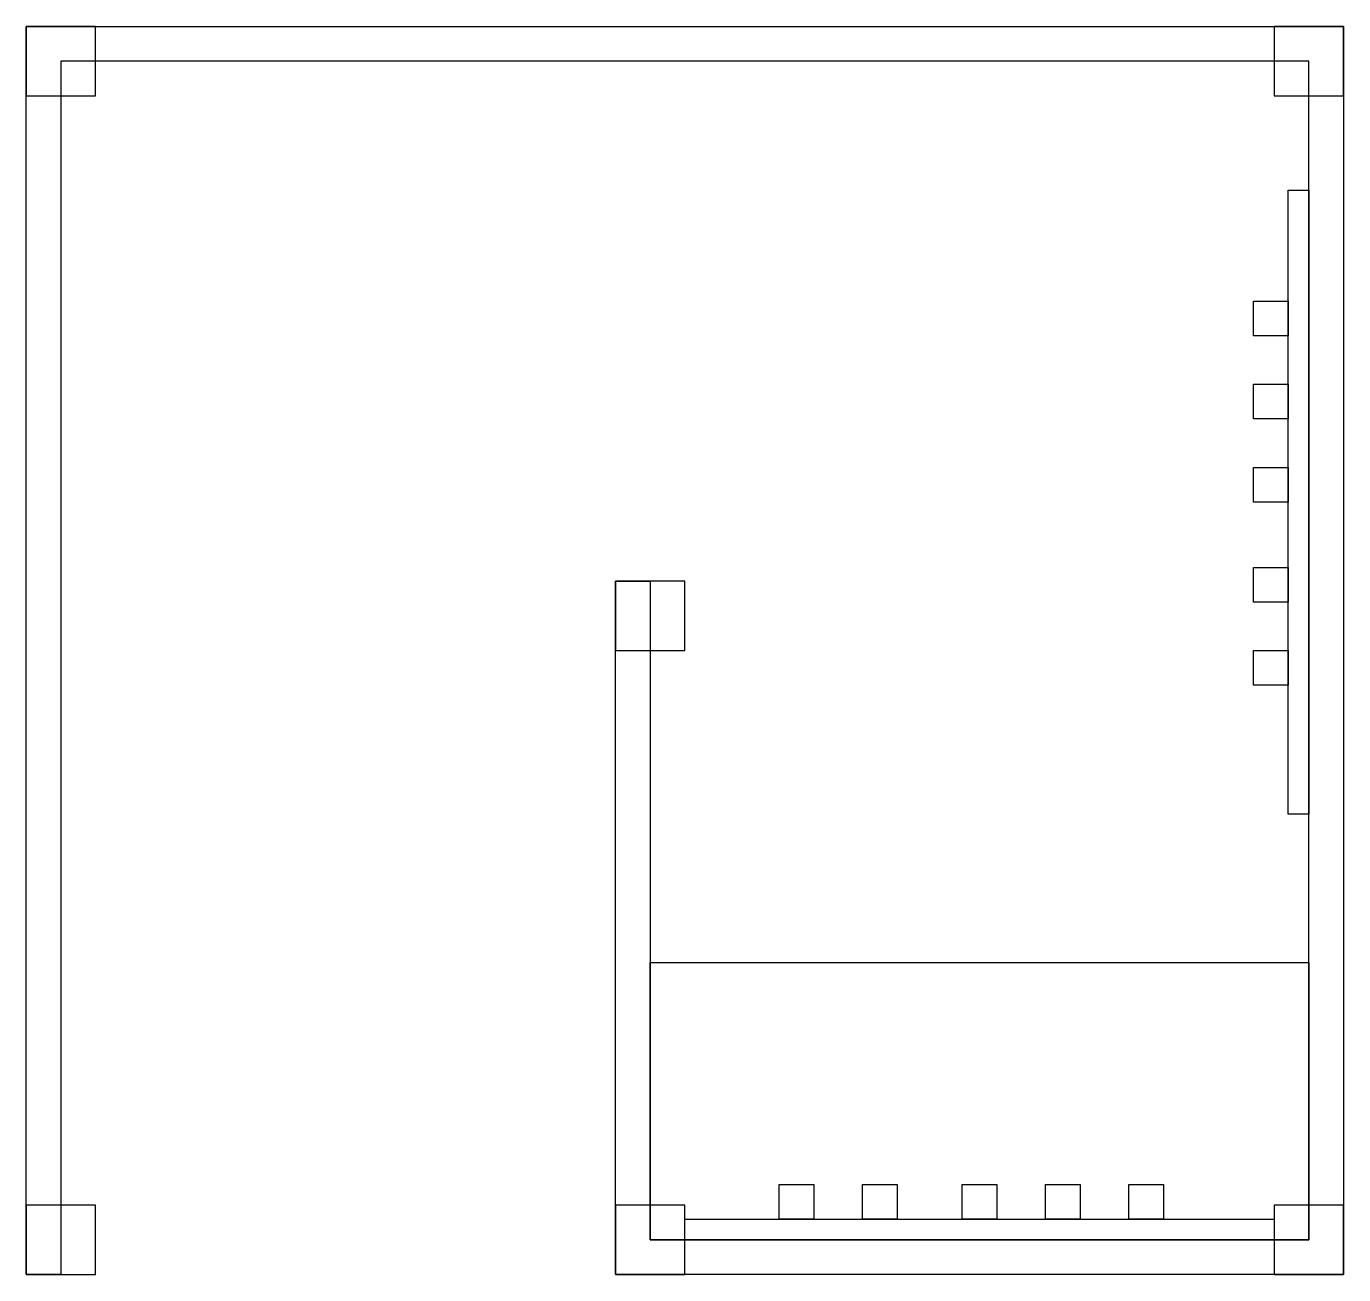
# Model space of a CAD drawing. Header units: millimetres. Extents: x -14813 to 141433, y -60308 to 84383.
# Drawn here: x -14813 to -12913, y -14113 to -12313 of the extents above; entities that cross this region are included whole.
import ezdxf

# ---------------------------------------------------------------- set-up
doc = ezdxf.new("R2010")
doc.units = ezdxf.units.MM
doc.layers.add('мебель', color=44, linetype='Continuous', lineweight=25)
doc.layers.add('стены', color=7, linetype='Continuous', lineweight=25)

msp = doc.modelspace()

# ---------------------------------------------------------------- linework, layer by layer
at = {"layer": 'мебель'}
for points in [[(-12962.8, -13448.9), (-12992.8, -13448.9), (-12992.8, -12548.9), (-12962.8, -12548.9), (-12962.8, -13448.9)], [(-12992.8, -12758.9), (-13042.8, -12758.9), (-13042.8, -12708.9), (-12992.8, -12708.9), (-12992.8, -12758.9)], [(-12992.8, -12878.9), (-13042.8, -12878.9), (-13042.8, -12828.9), (-12992.8, -12828.9), (-12992.8, -12878.9)], [(-12992.8, -12998.9), (-13042.8, -12998.9), (-13042.8, -12948.9), (-12992.8, -12948.9), (-12992.8, -12998.9)], [(-12992.8, -12998.9), (-13042.8, -12998.9), (-13042.8, -12948.9), (-12992.8, -12948.9), (-12992.8, -12998.9)], [(-12992.8, -12998.9), (-13042.8, -12998.9), (-13042.8, -12948.9), (-12992.8, -12948.9), (-12992.8, -12998.9)], [(-12992.8, -13142.9), (-13042.8, -13142.9), (-13042.8, -13092.9), (-12992.8, -13092.9), (-12992.8, -13142.9)], [(-12992.8, -13262.9), (-13042.8, -13262.9), (-13042.8, -13212.9), (-12992.8, -13212.9), (-12992.8, -13262.9)], [(-13912.8, -14062.8), (-13912.8, -13662.8), (-12962.8, -13662.8), (-12962.8, -14062.8), (-13912.8, -14062.8)], [(-13726.8, -14032.8), (-13726.8, -13982.8), (-13676.8, -13982.8), (-13676.8, -14032.8), (-13726.8, -14032.8)], [(-13606.8, -14032.8), (-13606.8, -13982.8), (-13556.8, -13982.8), (-13556.8, -14032.8), (-13606.8, -14032.8)], [(-13462.8, -14032.8), (-13462.8, -13982.8), (-13412.8, -13982.8), (-13412.8, -14032.8), (-13462.8, -14032.8)], [(-13462.8, -14032.8), (-13462.8, -13982.8), (-13412.8, -13982.8), (-13412.8, -14032.8), (-13462.8, -14032.8)], [(-13462.8, -14032.8), (-13462.8, -13982.8), (-13412.8, -13982.8), (-13412.8, -14032.8), (-13462.8, -14032.8)], [(-13342.8, -14032.8), (-13342.8, -13982.8), (-13292.8, -13982.8), (-13292.8, -14032.8), (-13342.8, -14032.8)], [(-13222.8, -14032.8), (-13222.8, -13982.8), (-13172.8, -13982.8), (-13172.8, -14032.8), (-13222.8, -14032.8)], [(-13862.8, -14062.8), (-13862.8, -14032.8), (-13012.8, -14032.8), (-13012.8, -14062.8), (-13912.8, -14062.8)]]:
    msp.add_lwpolyline(points, dxfattribs=at)
at = {"layer": 'стены'}
for points in [[(-14812.8, -14112.8), (-14812.8, -12312.8), (-12912.8, -12312.8), (-12912.8, -14112.8), (-13962.8, -14112.8), (-13962.8, -13112.8), (-13912.8, -13112.8), (-13912.8, -14062.8), (-12962.8, -14062.8), (-12962.8, -12362.8), (-14762.8, -12362.8), (-14762.8, -14112.8), (-14812.8, -14112.8)], [(-14812.8, -12312.8), (-14812.8, -12412.8), (-14712.8, -12412.8), (-14712.8, -12312.8), (-14812.8, -12312.8)], [(-13012.8, -12312.8), (-13012.8, -12412.8), (-12912.8, -12412.8), (-12912.8, -12312.8), (-13012.8, -12312.8)], [(-13962.8, -13112.8), (-13962.8, -13212.8), (-13862.8, -13212.8), (-13862.8, -13112.8), (-13962.8, -13112.8)], [(-14812.8, -14012.8), (-14812.8, -14112.8), (-14712.8, -14112.8), (-14712.8, -14012.8), (-14812.8, -14012.8)], [(-13962.8, -14012.8), (-13962.8, -14112.8), (-13862.8, -14112.8), (-13862.8, -14012.8), (-13962.8, -14012.8)], [(-13012.8, -14012.8), (-13012.8, -14112.8), (-12912.8, -14112.8), (-12912.8, -14012.8), (-13012.8, -14012.8)]]:
    msp.add_lwpolyline(points, dxfattribs=at)

doc.saveas('drawing.dxf')
